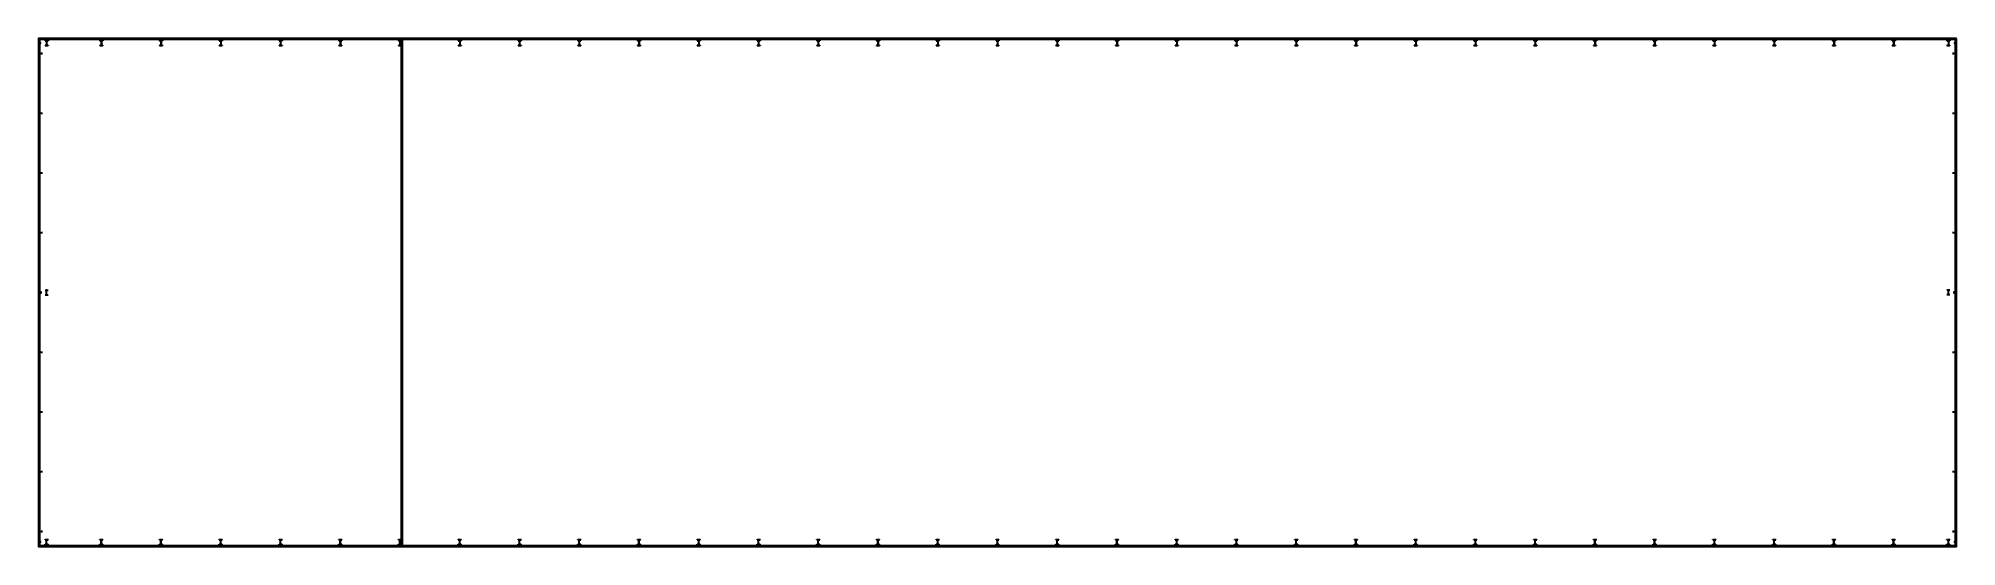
# Model space of a CAD drawing. Header units: millimetres. Extents: x -138350 to 909539, y -253833 to 111767.
# Drawn here: x -108785 to 83855, y -76025 to -24985 of the extents above; entities that cross this region are included whole.
import ezdxf

# ---------------------------------------------------------------- set-up
doc = ezdxf.new("R2010")
doc.units = ezdxf.units.MM
doc.linetypes.add('GOST2.303 5', pattern=[24, 20, -1.5, 1, -1.5])
doc.layers.add('03_Осевые', color=4, linetype='GOST2.303 5')
doc.layers.add('07_Непечатаемые', color=2, linetype='Continuous', plot=False)
doc.layers.add('_МКонстр', color=7, linetype='Continuous', lineweight=30)
doc.layers.add('_Сендвичи', color=230, linetype='Continuous', lineweight=30)

# ---------------------------------------------------------------- blocks, each defined once
blk = doc.blocks.new('*U192')
for p, q in [((-150, 482), (150, 482)), ((-150, 467), (-150, 482)), ((-150, 467), (-31.5, 467)), ((-150, 15), (-31.5, 15)), ((-150, 0), (-150, 15)), ((-150, 0), (150, 0)), ((-5.5, 41), (-5.5, 441)), ((5.5, 41), (5.5, 441)), ((31.5, 467), (150, 467)), ((31.5, 15), (150, 15)), ((150, 467), (150, 482)), ((150, 0), (150, 15))]:
    blk.add_line(p, q)
for centre, start, end in [((-31.5, 441), 0, 90), ((-31.5, 41), 270, 360), ((31.5, 441), 90, 180), ((31.5, 41), 180, 270)]:
    blk.add_arc(centre, 26, start, end)
at = {"layer": '03_Осевые'}
for p, q in [((-5.5, 241), (5.5, 241)), ((0, 0), (0, 482))]:
    blk.add_line(p, q, dxfattribs=at)
at = {"layer": '07_Непечатаемые'}
for p, q in [((-75, 0), (-75, 15)), ((-2.75, 392), (2.75, 392)), ((-2.75, 90), (2.75, 90)), ((75, 0), (75, 15))]:
    blk.add_line(p, q, dxfattribs=at)
blk = doc.blocks.new('*U263')
for p, q in [((-87.5, 244), (87.5, 244)), ((-87.5, 233), (-87.5, 244)), ((-87.5, 233), (-19.5, 233)), ((-87.5, 11), (-19.5, 11)), ((-87.5, 0), (-87.5, 11)), ((-87.5, 0), (87.5, 0)), ((-3.5, 27), (-3.5, 217)), ((3.5, 27), (3.5, 217)), ((19.5, 233), (87.5, 233)), ((19.5, 11), (87.5, 11)), ((87.5, 233), (87.5, 244)), ((87.5, 0), (87.5, 11))]:
    blk.add_line(p, q)
for centre, start, end in [((-19.5, 217), 360, 450), ((-19.5, 27), 270, 360), ((19.5, 217), 90, 180), ((19.5, 27), 180, 270)]:
    blk.add_arc(centre, 16, start, end)
at = {"layer": '03_Осевые'}
for p, q in [((-3.5, 122), (3.5, 122)), ((0, 0), (0, 244))]:
    blk.add_line(p, q, dxfattribs=at)
at = {"layer": '07_Непечатаемые'}
for p, q in [((-50, 0), (-50, 11)), ((-2.75, 184), (2.75, 184)), ((-2.75, 60), (2.75, 60)), ((50, 0), (50, 11))]:
    blk.add_line(p, q, dxfattribs=at)
blk = doc.blocks.new('*U264')
for points in [[(-42, -50), (42, -50, 0.4142136), (50, -42), (50, 42, 0.4142136), (42, 50), (-42, 50, 0.4142136), (-50, 42), (-50, -42, 0.4142136)], [(-42, -46), (42, -46, 0.4142136), (46, -42), (46, 42, 0.4142136), (42, 46), (-42, 46, 0.4142136), (-46, 42), (-46, -42, 0.4142136)]]:
    blk.add_lwpolyline(points, format="xyb", close=True)
at = {"layer": '03_Осевые'}
for p, q in [((0, -50), (0, 50)), ((-50, 0), (50, 0))]:
    blk.add_line(p, q, dxfattribs=at)
blk = doc.blocks.new('*U265')
for points in [[(-70, -80), (70, -80, 0.4142136), (80, -70), (80, 70, 0.4142136), (70, 80), (-70, 80, 0.4142136), (-80, 70), (-80, -70, 0.4142136)], [(-70, -75), (70, -75, 0.4142136), (75, -70), (75, 70, 0.4142136), (70, 75), (-70, 75, 0.4142136), (-75, 70), (-75, -70, 0.4142136)]]:
    blk.add_lwpolyline(points, format="xyb", close=True)
at = {"layer": '03_Осевые'}
for p, q in [((-80, 0), (80, 0)), ((0, -80), (0, 80))]:
    blk.add_line(p, q, dxfattribs=at)

msp = doc.modelspace()

# ---------------------------------------------------------------- linework, layer by layer
at = {"layer": '_МКонстр', "ltscale": 100}
for points in [[(-107885, -25205), (-107885, -25105), (-108045, -25105), (-108045, -25205), (-108039, -25205), (-108039, -25111), (-107891, -25111), (-107891, -25205)], [(-102385, -25205), (-102385, -25105), (-102545, -25105), (-102545, -25205), (-102539, -25205), (-102539, -25111), (-102391, -25111), (-102391, -25205)], [(-96385, -25205), (-96385, -25105), (-96545, -25105), (-96545, -25205), (-96539, -25205), (-96539, -25111), (-96391, -25111), (-96391, -25205)], [(-90385, -25205), (-90385, -25105), (-90545, -25105), (-90545, -25205), (-90539, -25205), (-90539, -25111), (-90391, -25111), (-90391, -25205)], [(-84385, -25205), (-84385, -25105), (-84545, -25105), (-84545, -25205), (-84539, -25205), (-84539, -25111), (-84391, -25111), (-84391, -25205)], [(-78385, -25205), (-78385, -25105), (-78545, -25105), (-78545, -25205), (-78539, -25205), (-78539, -25111), (-78391, -25111), (-78391, -25205)], [(-72385, -25205), (-72385, -25105), (-72545, -25105), (-72545, -25205), (-72539, -25205), (-72539, -25111), (-72391, -25111), (-72391, -25205)], [(-66385, -25205), (-66385, -25105), (-66545, -25105), (-66545, -25205), (-66539, -25205), (-66539, -25111), (-66391, -25111), (-66391, -25205)], [(-60385, -25205), (-60385, -25105), (-60545, -25105), (-60545, -25205), (-60539, -25205), (-60539, -25111), (-60391, -25111), (-60391, -25205)], [(-54385, -25205), (-54385, -25105), (-54545, -25105), (-54545, -25205), (-54539, -25205), (-54539, -25111), (-54391, -25111), (-54391, -25205)], [(-48385, -25205), (-48385, -25105), (-48545, -25105), (-48545, -25205), (-48539, -25205), (-48539, -25111), (-48391, -25111), (-48391, -25205)], [(-42385, -25205), (-42385, -25105), (-42545, -25105), (-42545, -25205), (-42539, -25205), (-42539, -25111), (-42391, -25111), (-42391, -25205)], [(-36385, -25205), (-36385, -25105), (-36545, -25105), (-36545, -25205), (-36539, -25205), (-36539, -25111), (-36391, -25111), (-36391, -25205)], [(-30385, -25205), (-30385, -25105), (-30545, -25105), (-30545, -25205), (-30539, -25205), (-30539, -25111), (-30391, -25111), (-30391, -25205)], [(-24385, -25205), (-24385, -25105), (-24545, -25105), (-24545, -25205), (-24539, -25205), (-24539, -25111), (-24391, -25111), (-24391, -25205)], [(-18385, -25205), (-18385, -25105), (-18545, -25105), (-18545, -25205), (-18539, -25205), (-18539, -25111), (-18391, -25111), (-18391, -25205)], [(-12385, -25205), (-12385, -25105), (-12545, -25105), (-12545, -25205), (-12539, -25205), (-12539, -25111), (-12391, -25111), (-12391, -25205)], [(-6385, -25205), (-6385, -25105), (-6545, -25105), (-6545, -25205), (-6539, -25205), (-6539, -25111), (-6391, -25111), (-6391, -25205)], [(-385, -25205), (-385, -25105), (-545, -25105), (-545, -25205), (-539, -25205), (-539, -25111), (-391, -25111), (-391, -25205)], [(5615, -25205), (5615, -25105), (5455, -25105), (5455, -25205), (5461, -25205), (5461, -25111), (5609, -25111), (5609, -25205)], [(11615, -25205), (11615, -25105), (11455, -25105), (11455, -25205), (11461, -25205), (11461, -25111), (11609, -25111), (11609, -25205)], [(17615, -25205), (17615, -25105), (17455, -25105), (17455, -25205), (17461, -25205), (17461, -25111), (17609, -25111), (17609, -25205)], [(23615, -25205), (23615, -25105), (23455, -25105), (23455, -25205), (23461, -25205), (23461, -25111), (23609, -25111), (23609, -25205)], [(29615, -25205), (29615, -25105), (29455, -25105), (29455, -25205), (29461, -25205), (29461, -25111), (29609, -25111), (29609, -25205)], [(35615, -25205), (35615, -25105), (35455, -25105), (35455, -25205), (35461, -25205), (35461, -25111), (35609, -25111), (35609, -25205)], [(41615, -25205), (41615, -25105), (41455, -25105), (41455, -25205), (41461, -25205), (41461, -25111), (41609, -25111), (41609, -25205)], [(47615, -25205), (47615, -25105), (47455, -25105), (47455, -25205), (47461, -25205), (47461, -25111), (47609, -25111), (47609, -25205)], [(53615, -25205), (53615, -25105), (53455, -25105), (53455, -25205), (53461, -25205), (53461, -25111), (53609, -25111), (53609, -25205)], [(59615, -25205), (59615, -25105), (59455, -25105), (59455, -25205), (59461, -25205), (59461, -25111), (59609, -25111), (59609, -25205)], [(65615, -25205), (65615, -25105), (65455, -25105), (65455, -25205), (65461, -25205), (65461, -25111), (65609, -25111), (65609, -25205)], [(71615, -25205), (71615, -25105), (71455, -25105), (71455, -25205), (71461, -25205), (71461, -25111), (71609, -25111), (71609, -25205)], [(77615, -25205), (77615, -25105), (77455, -25105), (77455, -25205), (77461, -25205), (77461, -25111), (77609, -25111), (77609, -25205)], [(83115, -25205), (83115, -25105), (82955, -25105), (82955, -25205), (82961, -25205), (82961, -25111), (83109, -25111), (83109, -25205)], [(-107885, -75805), (-107885, -75905), (-108045, -75905), (-108045, -75805), (-108039, -75805), (-108039, -75899), (-107891, -75899), (-107891, -75805)], [(-102385, -75805), (-102385, -75905), (-102545, -75905), (-102545, -75805), (-102539, -75805), (-102539, -75899), (-102391, -75899), (-102391, -75805)], [(-96385, -75805), (-96385, -75905), (-96545, -75905), (-96545, -75805), (-96539, -75805), (-96539, -75899), (-96391, -75899), (-96391, -75805)], [(-90385, -75805), (-90385, -75905), (-90545, -75905), (-90545, -75805), (-90539, -75805), (-90539, -75899), (-90391, -75899), (-90391, -75805)], [(-84385, -75805), (-84385, -75905), (-84545, -75905), (-84545, -75805), (-84539, -75805), (-84539, -75899), (-84391, -75899), (-84391, -75805)], [(-78385, -75805), (-78385, -75905), (-78545, -75905), (-78545, -75805), (-78539, -75805), (-78539, -75899), (-78391, -75899), (-78391, -75805)], [(-72385, -75805), (-72385, -75905), (-72545, -75905), (-72545, -75805), (-72539, -75805), (-72539, -75899), (-72391, -75899), (-72391, -75805)], [(-66385, -75805), (-66385, -75905), (-66545, -75905), (-66545, -75805), (-66539, -75805), (-66539, -75899), (-66391, -75899), (-66391, -75805)], [(-60385, -75805), (-60385, -75905), (-60545, -75905), (-60545, -75805), (-60539, -75805), (-60539, -75899), (-60391, -75899), (-60391, -75805)], [(-54385, -75805), (-54385, -75905), (-54545, -75905), (-54545, -75805), (-54539, -75805), (-54539, -75899), (-54391, -75899), (-54391, -75805)], [(-48385, -75805), (-48385, -75905), (-48545, -75905), (-48545, -75805), (-48539, -75805), (-48539, -75899), (-48391, -75899), (-48391, -75805)], [(-42385, -75805), (-42385, -75905), (-42545, -75905), (-42545, -75805), (-42539, -75805), (-42539, -75899), (-42391, -75899), (-42391, -75805)], [(-36385, -75805), (-36385, -75905), (-36545, -75905), (-36545, -75805), (-36539, -75805), (-36539, -75899), (-36391, -75899), (-36391, -75805)], [(-30385, -75805), (-30385, -75905), (-30545, -75905), (-30545, -75805), (-30539, -75805), (-30539, -75899), (-30391, -75899), (-30391, -75805)], [(-24385, -75805), (-24385, -75905), (-24545, -75905), (-24545, -75805), (-24539, -75805), (-24539, -75899), (-24391, -75899), (-24391, -75805)], [(-18385, -75805), (-18385, -75905), (-18545, -75905), (-18545, -75805), (-18539, -75805), (-18539, -75899), (-18391, -75899), (-18391, -75805)], [(-12385, -75805), (-12385, -75905), (-12545, -75905), (-12545, -75805), (-12539, -75805), (-12539, -75899), (-12391, -75899), (-12391, -75805)], [(-6385, -75805), (-6385, -75905), (-6545, -75905), (-6545, -75805), (-6539, -75805), (-6539, -75899), (-6391, -75899), (-6391, -75805)], [(-385, -75805), (-385, -75905), (-545, -75905), (-545, -75805), (-539, -75805), (-539, -75899), (-391, -75899), (-391, -75805)], [(5615, -75805), (5615, -75905), (5455, -75905), (5455, -75805), (5461, -75805), (5461, -75899), (5609, -75899), (5609, -75805)], [(11615, -75805), (11615, -75905), (11455, -75905), (11455, -75805), (11461, -75805), (11461, -75899), (11609, -75899), (11609, -75805)], [(17615, -75805), (17615, -75905), (17455, -75905), (17455, -75805), (17461, -75805), (17461, -75899), (17609, -75899), (17609, -75805)], [(23615, -75805), (23615, -75905), (23455, -75905), (23455, -75805), (23461, -75805), (23461, -75899), (23609, -75899), (23609, -75805)], [(29615, -75805), (29615, -75905), (29455, -75905), (29455, -75805), (29461, -75805), (29461, -75899), (29609, -75899), (29609, -75805)], [(35615, -75805), (35615, -75905), (35455, -75905), (35455, -75805), (35461, -75805), (35461, -75899), (35609, -75899), (35609, -75805)], [(41615, -75805), (41615, -75905), (41455, -75905), (41455, -75805), (41461, -75805), (41461, -75899), (41609, -75899), (41609, -75805)], [(47615, -75805), (47615, -75905), (47455, -75905), (47455, -75805), (47461, -75805), (47461, -75899), (47609, -75899), (47609, -75805)], [(53615, -75805), (53615, -75905), (53455, -75905), (53455, -75805), (53461, -75805), (53461, -75899), (53609, -75899), (53609, -75805)], [(59615, -75805), (59615, -75905), (59455, -75905), (59455, -75805), (59461, -75805), (59461, -75899), (59609, -75899), (59609, -75805)], [(65615, -75805), (65615, -75905), (65455, -75905), (65455, -75805), (65461, -75805), (65461, -75899), (65609, -75899), (65609, -75805)], [(71615, -75805), (71615, -75905), (71455, -75905), (71455, -75805), (71461, -75805), (71461, -75899), (71609, -75899), (71609, -75805)], [(77615, -75805), (77615, -75905), (77455, -75905), (77455, -75805), (77461, -75805), (77461, -75899), (77609, -75899), (77609, -75805)], [(83115, -75805), (83115, -75905), (82955, -75905), (82955, -75805), (82961, -75805), (82961, -75899), (83109, -75899), (83109, -75805)]]:
    msp.add_lwpolyline(points, close=True, dxfattribs=at)
at = {"layer": '_Сендвичи', "color": 2, "ltscale": 100}
for p, q in [((-72315, -75905), (-72315, -25105)), ((-72215, -75905), (-72215, -25105))]:
    msp.add_line(p, q, dxfattribs=at)
at = {"layer": '_Сендвичи', "ltscale": 100}
for points in [[(83855, -24985), (-108785, -24985), (-108785, -76025), (83855, -76025)], [(83735, -25105), (-108665, -25105), (-108665, -75905), (83735, -75905)]]:
    msp.add_lwpolyline(points, close=True, dxfattribs=at)

# ---------------------------------------------------------------- block references
at = {"xscale": -1}
for name, p, rotation in [('*U264', (-108615, -25455), 180), ('*U263', (83735, -26505), 90), ('*U263', (83735, -32505), 90), ('*U263', (83735, -38505), 90), ('*U263', (83735, -44505), 90), ('*U263', (83735, -56505), 90), ('*U263', (83735, -62505), 90), ('*U263', (83735, -68505), 90), ('*U263', (83735, -74505), 90)]:
    msp.add_blockref(name, p, dxfattribs=dict(at, rotation=rotation))
for name, p, rotation in [('*U263', (-108665, -26505), 270), ('*U264', (83685, -25455), 180), ('*U263', (-108665, -32505), 270), ('*U263', (-108665, -38505), 270), ('*U263', (-108665, -44505), 270), ('*U263', (-108665, -56505), 270), ('*U263', (-108665, -62505), 270), ('*U263', (-108665, -68505), 270), ('*U263', (-108665, -74505), 270)]:
    msp.add_blockref(name, p, dxfattribs=dict(rotation=rotation))
for name, p in [('*U265', (-108585, -50505)), ('*U264', (-108615, -75555))]:
    msp.add_blockref(name, p)
for name, p in [('*U265', (83655, -50505)), ('*U264', (83685, -75555))]:
    msp.add_blockref(name, p, dxfattribs=at)
at = {"layer": '_МКонстр', "xscale": -1, "rotation": 180}
for p in [(-107965, -25205), (-102465, -25205), (-96465, -25205), (-90465, -25205), (-84465, -25205), (-78465, -25205), (-72465, -25205), (-66465, -25205), (-60465, -25205), (-54465, -25205), (-48465, -25205), (-42465, -25205), (-36465, -25205), (-30465, -25205), (-24465, -25205), (-18465, -25205), (-12465, -25205), (-6465, -25205), (-465, -25205), (5535, -25205), (11535, -25205), (17535, -25205), (23535, -25205), (29535, -25205), (35535, -25205), (41535, -25205), (47535, -25205), (53535, -25205), (59535, -25205), (65535, -25205), (71535, -25205), (77535, -25205), (83035, -25205)]:
    msp.add_blockref('*U192', p, dxfattribs=at)
at = {"layer": '_МКонстр'}
for p in [(-107965, -50746), (-107965, -75805), (-102465, -75805), (-96465, -75805), (-90465, -75805), (-84465, -75805), (-78465, -75805), (-72465, -75805), (-66465, -75805), (-60465, -75805), (-54465, -75805), (-48465, -75805), (-42465, -75805), (-36465, -75805), (-30465, -75805), (-24465, -75805), (-18465, -75805), (-12465, -75805), (-6465, -75805), (-465, -75805), (5535, -75805), (11535, -75805), (17535, -75805), (23535, -75805), (29535, -75805), (35535, -75805), (41535, -75805), (47535, -75805), (53535, -75805), (59535, -75805), (65535, -75805), (71535, -75805), (77535, -75805), (83035, -75805)]:
    msp.add_blockref('*U192', p, dxfattribs=at)
at = {"layer": '_МКонстр', "xscale": -1}
msp.add_blockref('*U192', (83035, -50746), dxfattribs=at)

doc.saveas('drawing.dxf')
